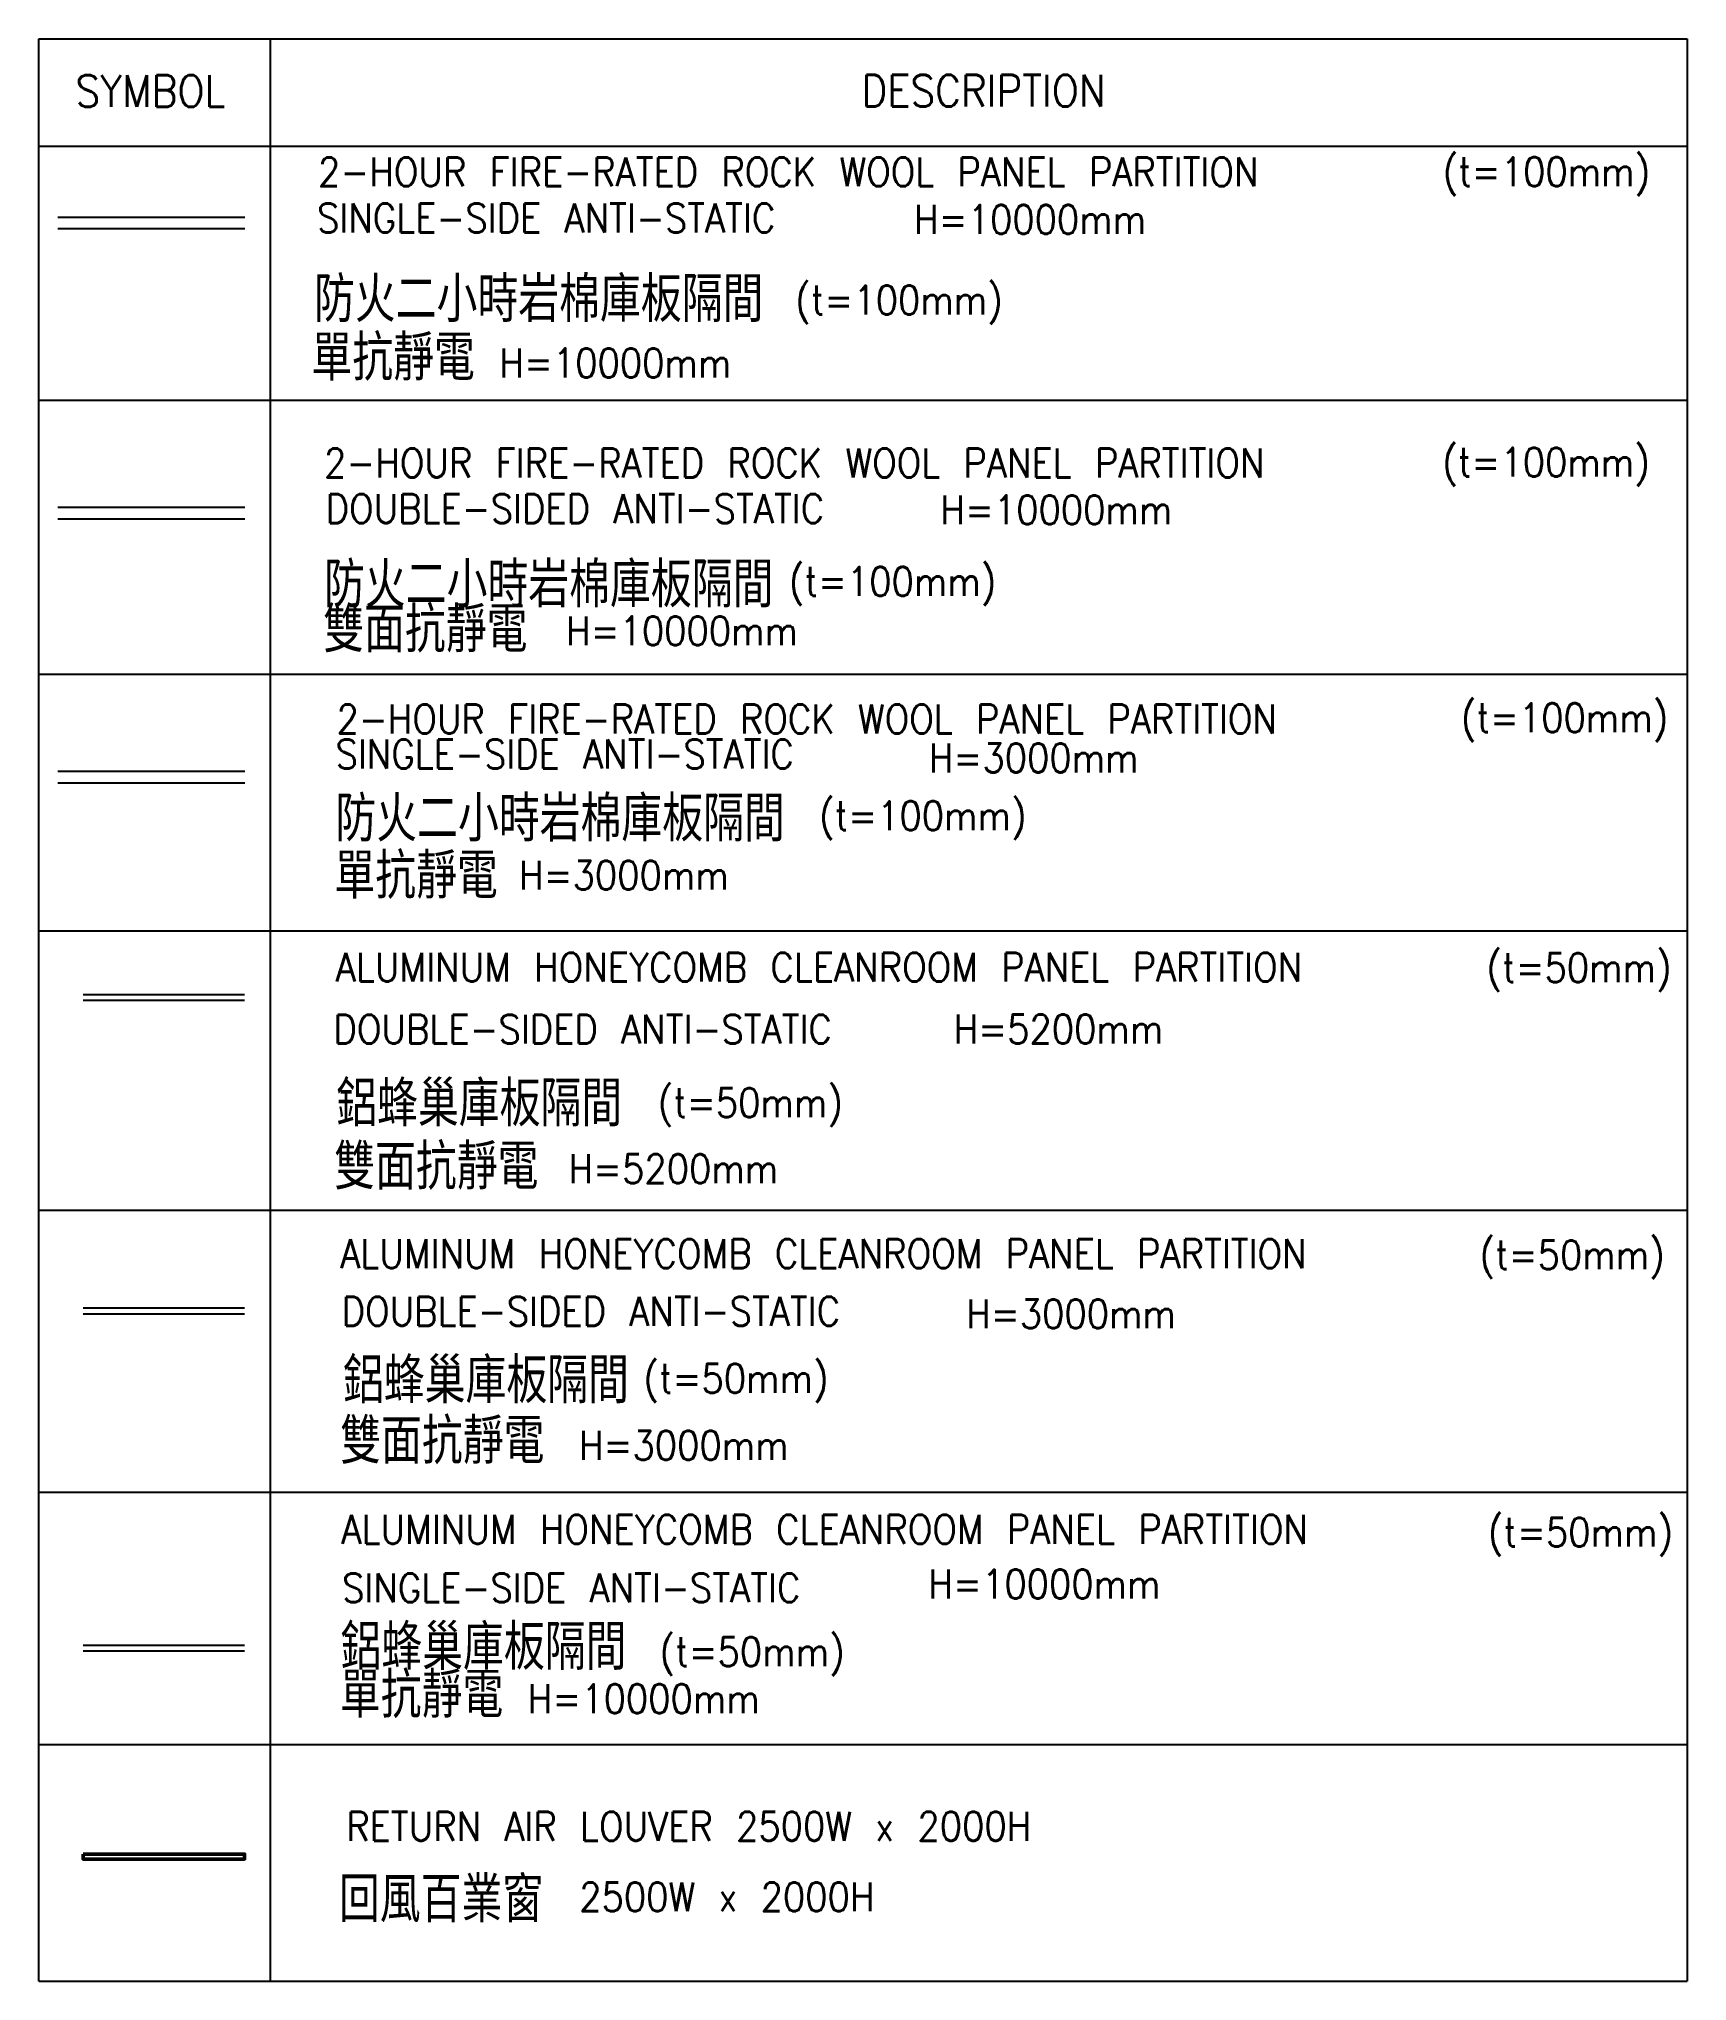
# Model space of a CAD drawing. Extents: x -14231 to 413940, y -171733 to 124993.
# Drawn here: x 381256 to 413940, y -35387 to 3136 of the extents above; entities that cross this region are included whole.
import ezdxf
from ezdxf.enums import TextEntityAlignment as Align

# ---------------------------------------------------------------- set-up
doc = ezdxf.new("R2010")
doc.units = 0
doc.header["$LTSCALE"] = 8
for name, color, linetype in [('0-T100单抗岩棉库板H10000', 21, 'CONTINUOUS'), ('0-T100非抗岩棉库板H10000', 1, 'CONTINUOUS'), ('0-T50单抗岩棉库板H10000', 141, 'CONTINUOUS'), ('0-T50单抗铝蜂巢库板H5000', 3, 'CONTINUOUS'), ('0-T50双抗铝蜂巢库板H5000', 2, 'CONTINUOUS'), ('188K-SM-03-F10-ARCH-PA-Y2257103$0$K-TXT', 7, 'CONTINUOUS'), ('防火一小时岩棉库板隔间（双抗）H10000', 170, 'CONTINUOUS')]:
    doc.layers.add(name, color=color, linetype=linetype)
doc.layers.add('000-EQ LOAD MARKUP', color=4, linetype='CONTINUOUS', lineweight=100)
doc.styles.add('188K-SM-03-F10-ARCH-PA-Y2257103$0$Standard', font='txt.shx', dxfattribs={"bigfont": 'chineset.shx'})

msp = doc.modelspace()

# ---------------------------------------------------------------- texts
at = {"layer": '188K-SM-03-F10-ARCH-PA-Y2257103$0$K-TXT', "style": '188K-SM-03-F10-ARCH-PA-Y2257103$0$Standard', "width": 0.9}
msp.add_text('SYMBOL', height=630.89968, rotation=359.99999995, dxfattribs=at).set_placement((383468.4224, 2101.0917), align=Align.MIDDLE)
msp.add_text('DESCRIPTION ', height=630.899684, rotation=359.99999995, dxfattribs=at).set_placement((400243.9197, 2106.0917), align=Align.MIDDLE_CENTER)
for s, height, p in [('2-HOUR FIRE-RATED ROCK WOOL PANEL PARTITION', 573.545167, (386791.3313, 497.8877)), ('(t=100mm)', 573.54517, (409094.3313, 501.3532)), ('SINGLE-SIDE ANTI-STATIC', 573.545167, (386772.3313, -416.8742)), ('H=10000mm', 573.54517, (398612.8356, -446.2799)), ('防火二小時岩棉庫板隔間', 900, (386712.3313, -2030.4194)), ('(t=100mm)', 573.54517, (396257.3313, -2045.4194)), ('單抗靜電', 900, (386661.3313, -3191.4194)), ('H=10000mm', 573.54517, (390387.3313, -3292.4194)), ('2-HOUR FIRE-RATED ROCK WOOL PANEL PARTITION', 573.545167, (386910.3313, -5274.6468)), ('(t=100mm)', 573.54517, (409087.3313, -5260.6468)), ('DOUBLE-SIDED ANTI-STATIC', 573.545167, (386943.3313, -6180.8742)), ('H=10000mm', 573.54517, (399132.3313, -6204.8742)), ('防火二小時岩棉庫板隔間', 900, (386911.254, -7690.4194)), ('(t=100mm)', 573.54517, (396129.254, -7626.2237)), ('雙面抗靜電', 900, (386895.1768, -8581.901)), ('H=10000mm', 573.54517, (391709.254, -8606.2237)), ('(t=100mm)', 573.54517, (409454.3313, -10329.6468)), ('2-HOUR FIRE-RATED ROCK WOOL PANEL PARTITION', 573.545167, (387158.8356, -10352.9836)), ('SINGLE-SIDE ANTI-STATIC', 573.545167, (387140.3313, -11049.1123)), ('H=3000mm', 573.54517, (398904.3313, -11125.6468)), ('防火二小時岩棉庫板隔間', 900, (387137.4622, -12332.9721)), ('(t=100mm)', 573.54517, (396728.3313, -12272.6468)), ('單抗靜電', 900, (387116.3313, -13466.6468)), ('H=3000mm', 573.54517, (390778.3371, -13451.1766)), ('ALUMINUM HONEYCOMB CLEANROOM PANEL PARTITION', 573.545167, (387144.8177, -15275.8761)), ('(t=50mm)', 573.54517, (409962.3313, -15284.6468)), ('DOUBLE-SIDED ANTI-STATIC', 573.545167, (387098.3313, -16505.6468)), ('H=5200mm', 573.54517, (399395.3313, -16503.6468)), ('鋁蜂巢庫板隔間', 900, (387152.3313, -17983.6468)), ('(t=50mm)', 573.54517, (393529.976, -17962.333)), ('雙面抗靜電', 900, (387112.3313, -19235.6468)), ('H=5200mm', 573.54517, (391759.3313, -19274.6468)), ('ALUMINUM HONEYCOMB CLEANROOM PANEL PARTITION', 573.545167, (387233.3313, -20957.6468)), ('(t=50mm)', 573.54517, (409826.3313, -20980.6468)), ('DOUBLE-SIDED ANTI-STATIC', 573.545167, (387260.3313, -22099.6468)), ('H=3000mm', 573.54517, (399645.3313, -22151.6468)), ('鋁蜂巢庫板隔間', 900, (387286.7552, -23474.4194)), ('(t=50mm)', 573.54517, (393245.7552, -23432.4194)), ('雙面抗靜電', 900, (387231.7552, -24676.4194)), ('H=3000mm', 573.54517, (391965.4802, -24760.4194)), ('ALUMINUM HONEYCOMB CLEANROOM PANEL PARTITION', 573.545167, (387257.7609, -26424.8303)), ('(t=50mm)', 573.54517, (409990.3313, -26481.6468)), ('SINGLE-SIDE ANTI-STATIC', 573.545167, (387269.3313, -27586.6468)), ('H=10000mm', 573.54517, (398897.3313, -27509.6468)), ('鋁蜂巢庫板隔間', 900, (387237.3313, -28762.6468)), ('(t=50mm)', 573.54517, (393565.3313, -28852.6468)), ('單抗靜電', 900, (387224.9518, -29713.6145)), ('H=10000mm', 573.54517, (390951.3313, -29784.6468)), ('RETURN AIR LOUVER 2500W x 2000H', 573.545167, (387351.3313, -32313.6468)), ('回風百業窗 ', 900, (387206.1302, -33767.6724)), ('2500W x 2000H', 573.545167, (391971.7552, -33713.6468))]:
    msp.add_text(s, height=height, rotation=359.99999995, dxfattribs=at).set_placement(p, align=Align.MIDDLE_LEFT)

# ---------------------------------------------------------------- linework, layer by layer
at = {"layer": '0-T100单抗岩棉库板H10000', "lineweight": -3}
for p, q in [((381631.6434, -11391.284), (385341.5468, -11391.284)), ((381631.6434, -11620.7021), (385341.5468, -11620.7021))]:
    msp.add_line(p, q, dxfattribs=at)
at = {"layer": '0-T100非抗岩棉库板H10000', "lineweight": -3}
for p, q in [((381631.6434, -398.1533), (385341.5468, -398.1533)), ((381631.6434, -627.5714), (385341.5468, -627.5714))]:
    msp.add_line(p, q, dxfattribs=at)
at = {"layer": '0-T50单抗岩棉库板H10000', "lineweight": -3}
for p, q in [((382133.0692, -22035.6468), (385335.9407, -22035.6468)), ((382133.0692, -22150.3558), (385335.9407, -22150.3558))]:
    msp.add_line(p, q, dxfattribs=at)
at = {"layer": '0-T50单抗铝蜂巢库板H5000'}
for p, q in [((382133.0692, -28719.9377), (385335.9407, -28719.9377)), ((382133.0692, -28834.6468), (385335.9407, -28834.6468))]:
    msp.add_line(p, q, dxfattribs=at)
at = {"layer": '0-T50双抗铝蜂巢库板H5000', "lineweight": -3}
for p, q in [((382133.0692, -15816.9377), (385335.9407, -15816.9377)), ((382133.0692, -15931.6468), (385335.9407, -15931.6468))]:
    msp.add_line(p, q, dxfattribs=at)
at = {"layer": '000-EQ LOAD MARKUP', "color": 6, "lineweight": 50}
msp.add_lwpolyline([(382133.0692, -32865.1289), (385335.9407, -32865.1289), (385335.9407, -32965.1289), (382133.0692, -32965.1289)], close=True, dxfattribs=at)
at = {"layer": '188K-SM-03-F10-ARCH-PA-Y2257103$0$K-TXT'}
for p, q in [((381255.7552, -35386.6468), (381255.7552, 3135.5057)), ((381255.7552, 3135.5057), (413940.3313, 3135.5057)), ((385844.1165, 3135.5057), (385844.1165, -35386.6468)), ((413940.3313, 3135.5057), (413940.3313, -35386.6468)), ((381255.7552, 1009.5057), (413940.3313, 1009.5057)), ((381255.7552, -4027.6468), (413940.3313, -4027.6468)), ((381255.7552, -9464.6468), (413940.3313, -9464.6468)), ((381255.7552, -14554.6468), (413940.3313, -14554.6468)), ((381255.7552, -20092.6468), (413940.3313, -20092.6468)), ((381255.7552, -25688.6468), (413940.3313, -25688.6468)), ((381255.7552, -30695.6468), (413940.3313, -30695.6468)), ((381255.7552, -35386.6468), (413940.3313, -35386.6468))]:
    msp.add_line(p, q, dxfattribs=at)
at = {"layer": '防火一小时岩棉库板隔间（双抗）H10000'}
for p, q in [((381631.6434, -6152.3058), (385341.5468, -6152.3058)), ((381631.6434, -6381.7239), (385341.5468, -6381.7239))]:
    msp.add_line(p, q, dxfattribs=at)

msp.set_redraw_order([(e.dxf.handle, doc.entitydb.next_handle()) for e in msp.query("TEXT MTEXT ATTDEF DIMENSION ARC_DIMENSION")])  # texts and dimensions are drawn at this point

doc.saveas('drawing.dxf')
